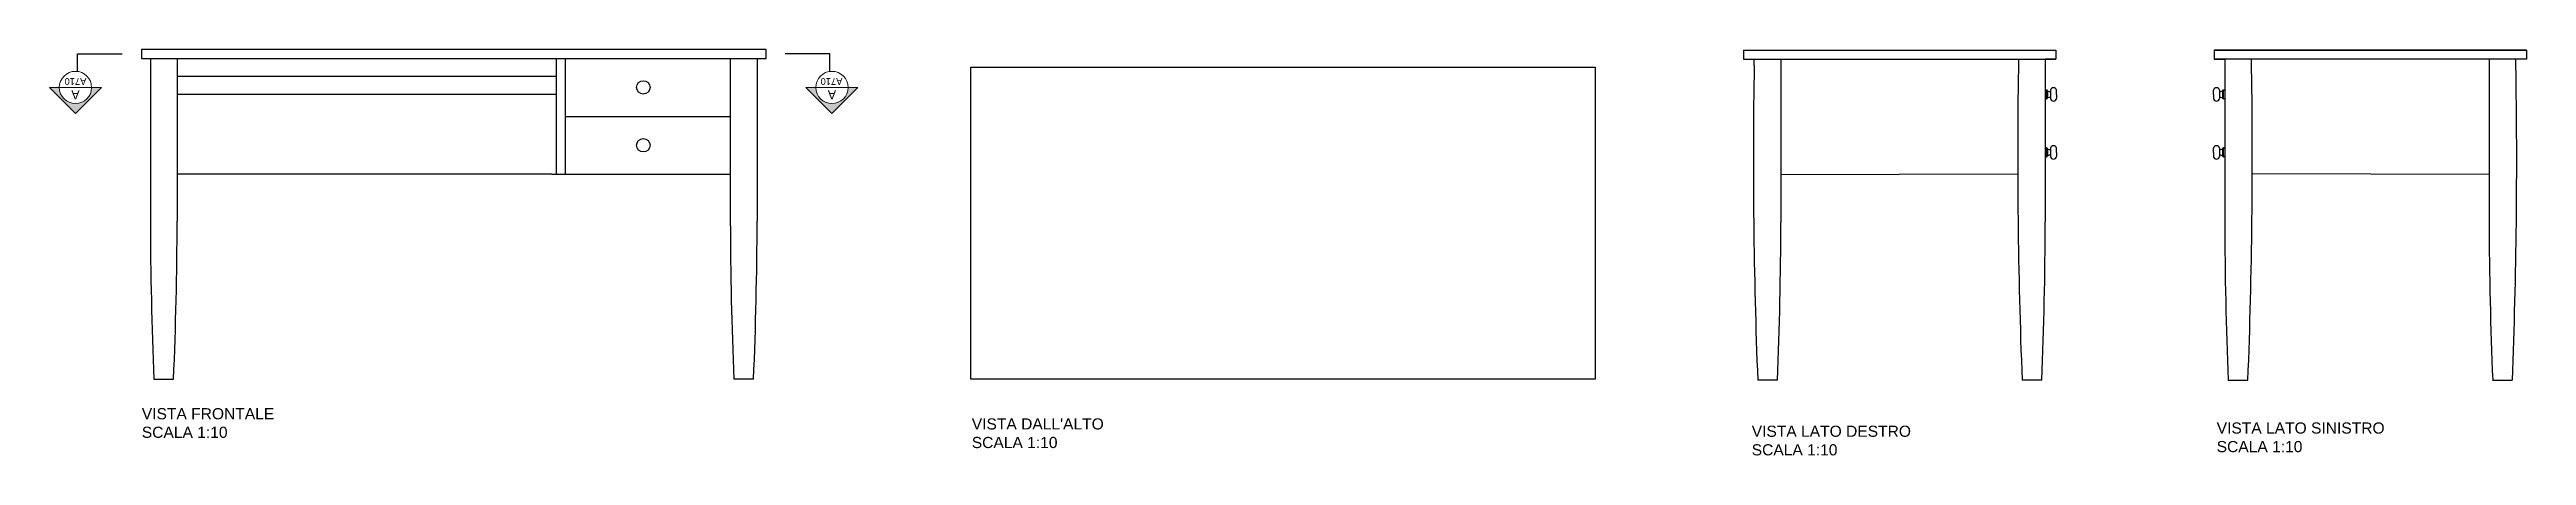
# Model space of a CAD drawing. Header units: millimetres. Extents: x -69 to 1786, y -423 to 409.
# Drawn here: x 38 to 594, y 166 to 257 of the extents above; entities that cross this region are included whole.
import ezdxf
from ezdxf.enums import TextEntityAlignment as Align

# ---------------------------------------------------------------- set-up
doc = ezdxf.new("R2010")
doc.units = ezdxf.units.MM
doc.header["$LTSCALE"] = 0.5
doc.layers.add('A-ANNO-SYMB', color=202, linetype='Continuous', lineweight=18)
for name, color, linetype in [('ALTRE LINEE', 70, 'Continuous'), ('G-ANNO-GEOMETRY', 7, 'Continuous'), ('SIMBOLI', 201, 'Continuous')]:
    doc.layers.add(name, color=color, linetype=linetype)
doc.styles.add('ARIAL', font='arial.ttf')
doc.styles.get("Standard").update_dxf_attribs({"font": 'arial.ttf'})

msp = doc.modelspace()

# ---------------------------------------------------------------- texts
at = {"layer": 'G-ANNO-GEOMETRY', "lineweight": -3, "char_height": 2.5, "attachment_point": 1}
for s, width, heights, insert in [('VISTA FRONTALE \\PSCALA 1:10', 82.8, [21.67], (59.04, 176.28)), ("VISTA DALL'ALTO \\PSCALA 1:10", 93.5276, [12.88], (245.07, 173.99)), ('VISTA LATO DESTRO \\PSCALA 1:10', 70.6652, [12.23], (419.89, 172.35)), ('VISTA LATO SINISTRO\\PSCALA 1:10', 73.0321, [9.02], (524.11, 173.07))]:
    msp.add_mtext_dynamic_manual_height_columns(s, width=width, gutter_width=12.5, heights=heights, dxfattribs=dict(at, insert=insert))

# ---------------------------------------------------------------- blocks, each defined once
blk = doc.blocks.new('SYMBOL')
at = {"layer": 'A-ANNO-SYMB', "linetype": 'Continuous', "lineweight": 20}
h = blk.add_hatch(color=256, dxfattribs=at)
h.dxf.hatch_style = 1
h.paths.add_polyline_path([(11.206, 4.948), (11.316, 4.948, -1), (11.678, 4.948), (11.788, 4.948), (11.497, 5.241)])
at = {"linetype": 'Continuous', "lineweight": 20}
blk.add_line((11.316, 4.948), (11.678, 4.948), dxfattribs=at)
at = {"layer": 'A-ANNO-SYMB', "linetype": 'Continuous', "lineweight": 20}
for p, q in [((11.206, 4.948), (11.497, 5.241)), ((11.788, 4.948), (11.497, 5.241)), ((11.316, 4.948), (11.206, 4.948)), ((11.678, 4.948), (11.788, 4.948))]:
    blk.add_line(p, q, dxfattribs=at)
blk.add_circle((11.497, 4.948), 0.181, dxfattribs=at)
for tag, p in [('TAVOLA', (11.497, 5.08)), ('SEZIONE', (11.497, 4.918))]:
    blk.add_attdef(tag, text='', height=0.1, dxfattribs=at).set_placement(p, align=Align.TOP_CENTER)

# ---------------------------------------------------------------- linework, layer by layer
at = {"layer": 'ALTRE LINEE'}
for p, q in [((198.95, 256.76), (58.95, 256.76)), ((58.95, 256.76), (58.95, 254.76)), ((58.95, 256.76), (58.95, 254.76)), ((58.95, 256.76), (58.95, 254.76)), ((198.95, 254.76), (198.95, 256.76)), ((418.07, 256.62), (488.07, 256.62)), ((418.07, 256.62), (418.07, 254.57)), ((488.07, 256.62), (488.07, 254.57)), ((593.55, 256.62), (523.55, 256.62)), ((523.55, 256.62), (523.55, 254.57)), ((593.55, 256.57), (523.55, 256.57)), ((593.55, 256.62), (593.55, 254.57)), ((58.95, 254.76), (198.95, 254.76)), ((60.95, 254.76), (60.95, 218.26)), ((66.95, 254.76), (66.95, 218.26)), ((66.95, 254.26), (66.95, 247.76)), ((66.95, 250.76), (151.95, 250.76)), ((151.95, 254.76), (151.95, 228.76)), ((153.95, 254.76), (153.95, 228.76)), ((190.95, 254.76), (190.95, 218.26)), ((196.95, 254.76), (196.95, 218.26)), ((244.83, 252.76), (384.83, 252.76)), ((244.83, 182.76), (244.83, 252.76)), ((384.83, 252.76), (384.83, 182.76)), ((418.07, 254.57), (488.07, 254.57)), ((420.44, 253.19), (420.44, 254.57)), ((426.44, 254.53), (426.44, 218.03)), ((485.69, 254.57), (485.69, 218.07)), ((488.07, 254.57), (485.69, 254.57)), ((593.55, 254.57), (523.55, 254.57)), ((523.55, 254.57), (525.92, 254.57)), ((525.92, 254.57), (525.92, 218.07)), ((585.17, 254.53), (585.17, 218.03)), ((591.17, 253.19), (591.17, 254.57)), ((66.95, 246.76), (151.95, 246.76)), ((485.69, 247.47), (485.69, 245.87)), ((485.89, 247.67), (485.99, 247.67)), ((485.99, 245.67), (485.89, 245.67)), ((485.89, 245.67), (485.99, 245.67)), ((485.94, 245.67), (485.94, 247.67)), ((486.19, 247.47), (486.19, 245.87)), ((486.78, 247.28), (486.89, 247.28)), ((486.78, 246.05), (486.89, 246.05)), ((486.89, 247.61), (486.89, 245.73)), ((488.19, 246.67), (488.19, 247.61)), ((488.19, 246.67), (488.19, 245.73)), ((523.42, 246.67), (523.42, 247.61)), ((523.42, 246.67), (523.42, 245.73)), ((524.72, 247.61), (524.72, 245.73)), ((524.84, 247.28), (524.72, 247.28)), ((524.84, 246.05), (524.72, 246.05)), ((525.42, 247.47), (525.42, 245.87)), ((525.72, 247.67), (525.62, 247.67)), ((525.62, 245.67), (525.72, 245.67)), ((525.72, 245.67), (525.62, 245.67)), ((525.67, 245.67), (525.67, 247.67)), ((525.92, 247.47), (525.92, 245.87)), ((153.95, 241.76), (190.95, 241.76)), ((485.89, 234.67), (485.99, 234.67)), ((485.94, 232.67), (485.94, 234.67)), ((486.19, 234.47), (486.19, 232.87)), ((486.78, 234.28), (486.89, 234.28)), ((486.89, 234.61), (486.89, 232.73)), ((488.19, 233.67), (488.19, 234.61)), ((488.19, 233.67), (488.19, 232.73)), ((523.42, 233.67), (523.42, 234.61)), ((523.42, 233.67), (523.42, 232.73)), ((524.72, 234.61), (524.72, 232.73)), ((524.84, 234.28), (524.72, 234.28)), ((525.42, 234.47), (525.42, 232.87)), ((525.72, 234.67), (525.62, 234.67)), ((525.67, 232.67), (525.67, 234.67)), ((150.95, 228.76), (66.95, 228.76)), ((150.95, 228.76), (190.95, 228.76)), ((426.34, 228.73), (479.51, 228.89)), ((485.99, 232.67), (485.89, 232.67)), ((485.89, 232.67), (485.99, 232.67)), ((486.78, 233.05), (486.89, 233.05)), ((524.84, 233.05), (524.72, 233.05)), ((525.62, 232.67), (525.72, 232.67)), ((525.72, 232.67), (525.62, 232.67)), ((585.27, 228.73), (532.1, 228.89)), ((61.75, 182.76), (66.15, 182.76)), ((196.15, 182.76), (191.75, 182.76)), ((384.83, 182.76), (244.83, 182.76)), ((425.64, 182.53), (421.24, 182.53)), ((484.89, 182.57), (480.49, 182.57)), ((526.72, 182.57), (531.12, 182.57)), ((585.97, 182.53), (590.37, 182.53))]:
    msp.add_line(p, q, dxfattribs=at)
for centre in [(171.45, 248.26), (171.45, 235.26)]:
    msp.add_circle(centre, 1.5, dxfattribs=at)
for centre, radius, start, end in [((1672.8, 232.03), 1252.54, 179.03239, 182.26504), ((1760.52, 232.8), 1281.01, 179.02611, 182.24707), ((-748.91, 232.8), 1281.01, 357.75293, 0.97389), ((-661.18, 232.03), 1252.54, 357.73496, 0.96761), ((485.89, 247.47), 0.2, 90, 180), ((485.89, 245.87), 0.2, 180, 270), ((485.99, 247.47), 0.2, 0, 90), ((485.99, 245.87), 0.2, 270, 0), ((486.37, 247.59), 0.2, 197.9896, 241.0125), ((486.37, 245.75), 0.2, 118.9875, 162.0104), ((486.8, 248.35), 1.07, 241.0125, 271.0383), ((486.8, 244.98), 1.07, 88.9617, 118.9875), ((487.54, 247.51), 0.657, 8.1712, 171.8288), ((487.54, 245.83), 0.657, 188.1712, 351.8288), ((524.07, 247.51), 0.657, 8.1712, 171.8288), ((524.07, 245.83), 0.657, 188.1712, 351.8288), ((524.82, 248.35), 1.07, 268.9617, 298.9875), ((524.82, 244.98), 1.07, 61.0125, 91.0383), ((525.24, 247.59), 0.2, 298.9875, 342.0104), ((525.24, 245.75), 0.2, 17.9896, 61.0125), ((525.62, 247.47), 0.2, 90, 180), ((525.62, 245.87), 0.2, 180, 270), ((525.72, 247.47), 0.2, 0, 90), ((525.72, 245.87), 0.2, 270, 0), ((485.89, 234.47), 0.2, 90, 180), ((485.99, 234.47), 0.2, 0, 90), ((486.37, 234.59), 0.2, 197.9896, 241.0125), ((486.8, 235.35), 1.07, 241.0125, 271.0383), ((487.54, 234.51), 0.657, 8.1712, 171.8288), ((524.07, 234.51), 0.657, 8.1712, 171.8288), ((524.82, 235.35), 1.07, 268.9617, 298.9875), ((525.24, 234.59), 0.2, 298.9875, 342.0104), ((525.62, 234.47), 0.2, 90, 180), ((525.72, 234.47), 0.2, 0, 90), ((485.89, 232.87), 0.2, 180, 270), ((485.99, 232.87), 0.2, 270, 0), ((486.37, 232.75), 0.2, 118.9875, 162.0104), ((486.8, 231.98), 1.07, 88.9617, 118.9875), ((487.54, 232.83), 0.657, 188.1712, 351.8288), ((524.07, 232.83), 0.657, 188.1712, 351.8288), ((524.82, 231.98), 1.07, 61.0125, 91.0383), ((525.24, 232.75), 0.2, 17.9896, 61.0125), ((525.62, 232.87), 0.2, 180, 270), ((525.72, 232.87), 0.2, 270, 0), ((956.51, 220.69), 895.56, 180.15499, 182.42692), ((-828.6, 220.69), 895.56, 357.57308, 359.84501), ((1086.51, 220.69), 895.56, 180.15499, 182.42692), ((-698.6, 220.69), 895.56, 357.57308, 359.84501), ((-469.12, 220.45), 895.56, 357.57308, 359.84501), ((-409.86, 220.49), 895.56, 357.57308, 359.84501), ((1421.47, 220.49), 895.56, 180.15499, 182.42692), ((1480.73, 220.45), 895.56, 180.15499, 182.42692)]:
    msp.add_arc(centre, radius, start, end, dxfattribs=at)
at = {"layer": 'SIMBOLI'}
for p, q in [((44.64, 251.77), (44.64, 255.77)), ((44.64, 255.77), (54.64, 255.76)), ((213.26, 255.77), (203.26, 255.76)), ((213.26, 251.77), (213.26, 255.77))]:
    msp.add_line(p, q, dxfattribs=at)

# ---------------------------------------------------------------- block references
at = {"layer": 'SIMBOLI', "linetype": 'Continuous', "lineweight": 20}
ref = msp.add_blockref('SYMBOL', (274.11, 347.2), dxfattribs=dict(at, xscale=20, yscale=20, zscale=20, rotation=180))
ref.add_attrib('SEZIONE', 'A', dxfattribs={"layer": '0', "linetype": 'Continuous', "lineweight": 20, "height": 2, "rotation": 180, "style": 'ARIAL'}).set_placement((44.17, 245.6), align=Align.TOP_CENTER)
ref.add_attrib('TAVOLA', 'A710', dxfattribs={"layer": '0', "linetype": 'Continuous', "lineweight": 20, "height": 1.5, "rotation": 180, "style": 'ARIAL'}).set_placement((44.17, 248.83), align=Align.TOP_CENTER)
ref = msp.add_blockref('SYMBOL', (-16.21, 347.2), dxfattribs=dict(at, xscale=-20, yscale=20, zscale=20, rotation=180))
ref.add_attrib('SEZIONE', 'A', dxfattribs={"layer": '0', "linetype": 'Continuous', "lineweight": 20, "height": 2, "rotation": 180, "style": 'ARIAL'}).set_placement((213.73, 245.6), align=Align.TOP_CENTER)
ref.add_attrib('TAVOLA', 'A710', dxfattribs={"layer": '0', "linetype": 'Continuous', "lineweight": 20, "height": 1.5, "rotation": 180, "style": 'ARIAL'}).set_placement((213.63, 248.83), align=Align.TOP_CENTER)

msp.set_redraw_order([(e.dxf.handle, doc.entitydb.next_handle()) for e in msp.query("TEXT MTEXT ATTDEF DIMENSION ARC_DIMENSION")])  # texts and dimensions are drawn at this point

doc.saveas('drawing.dxf')
